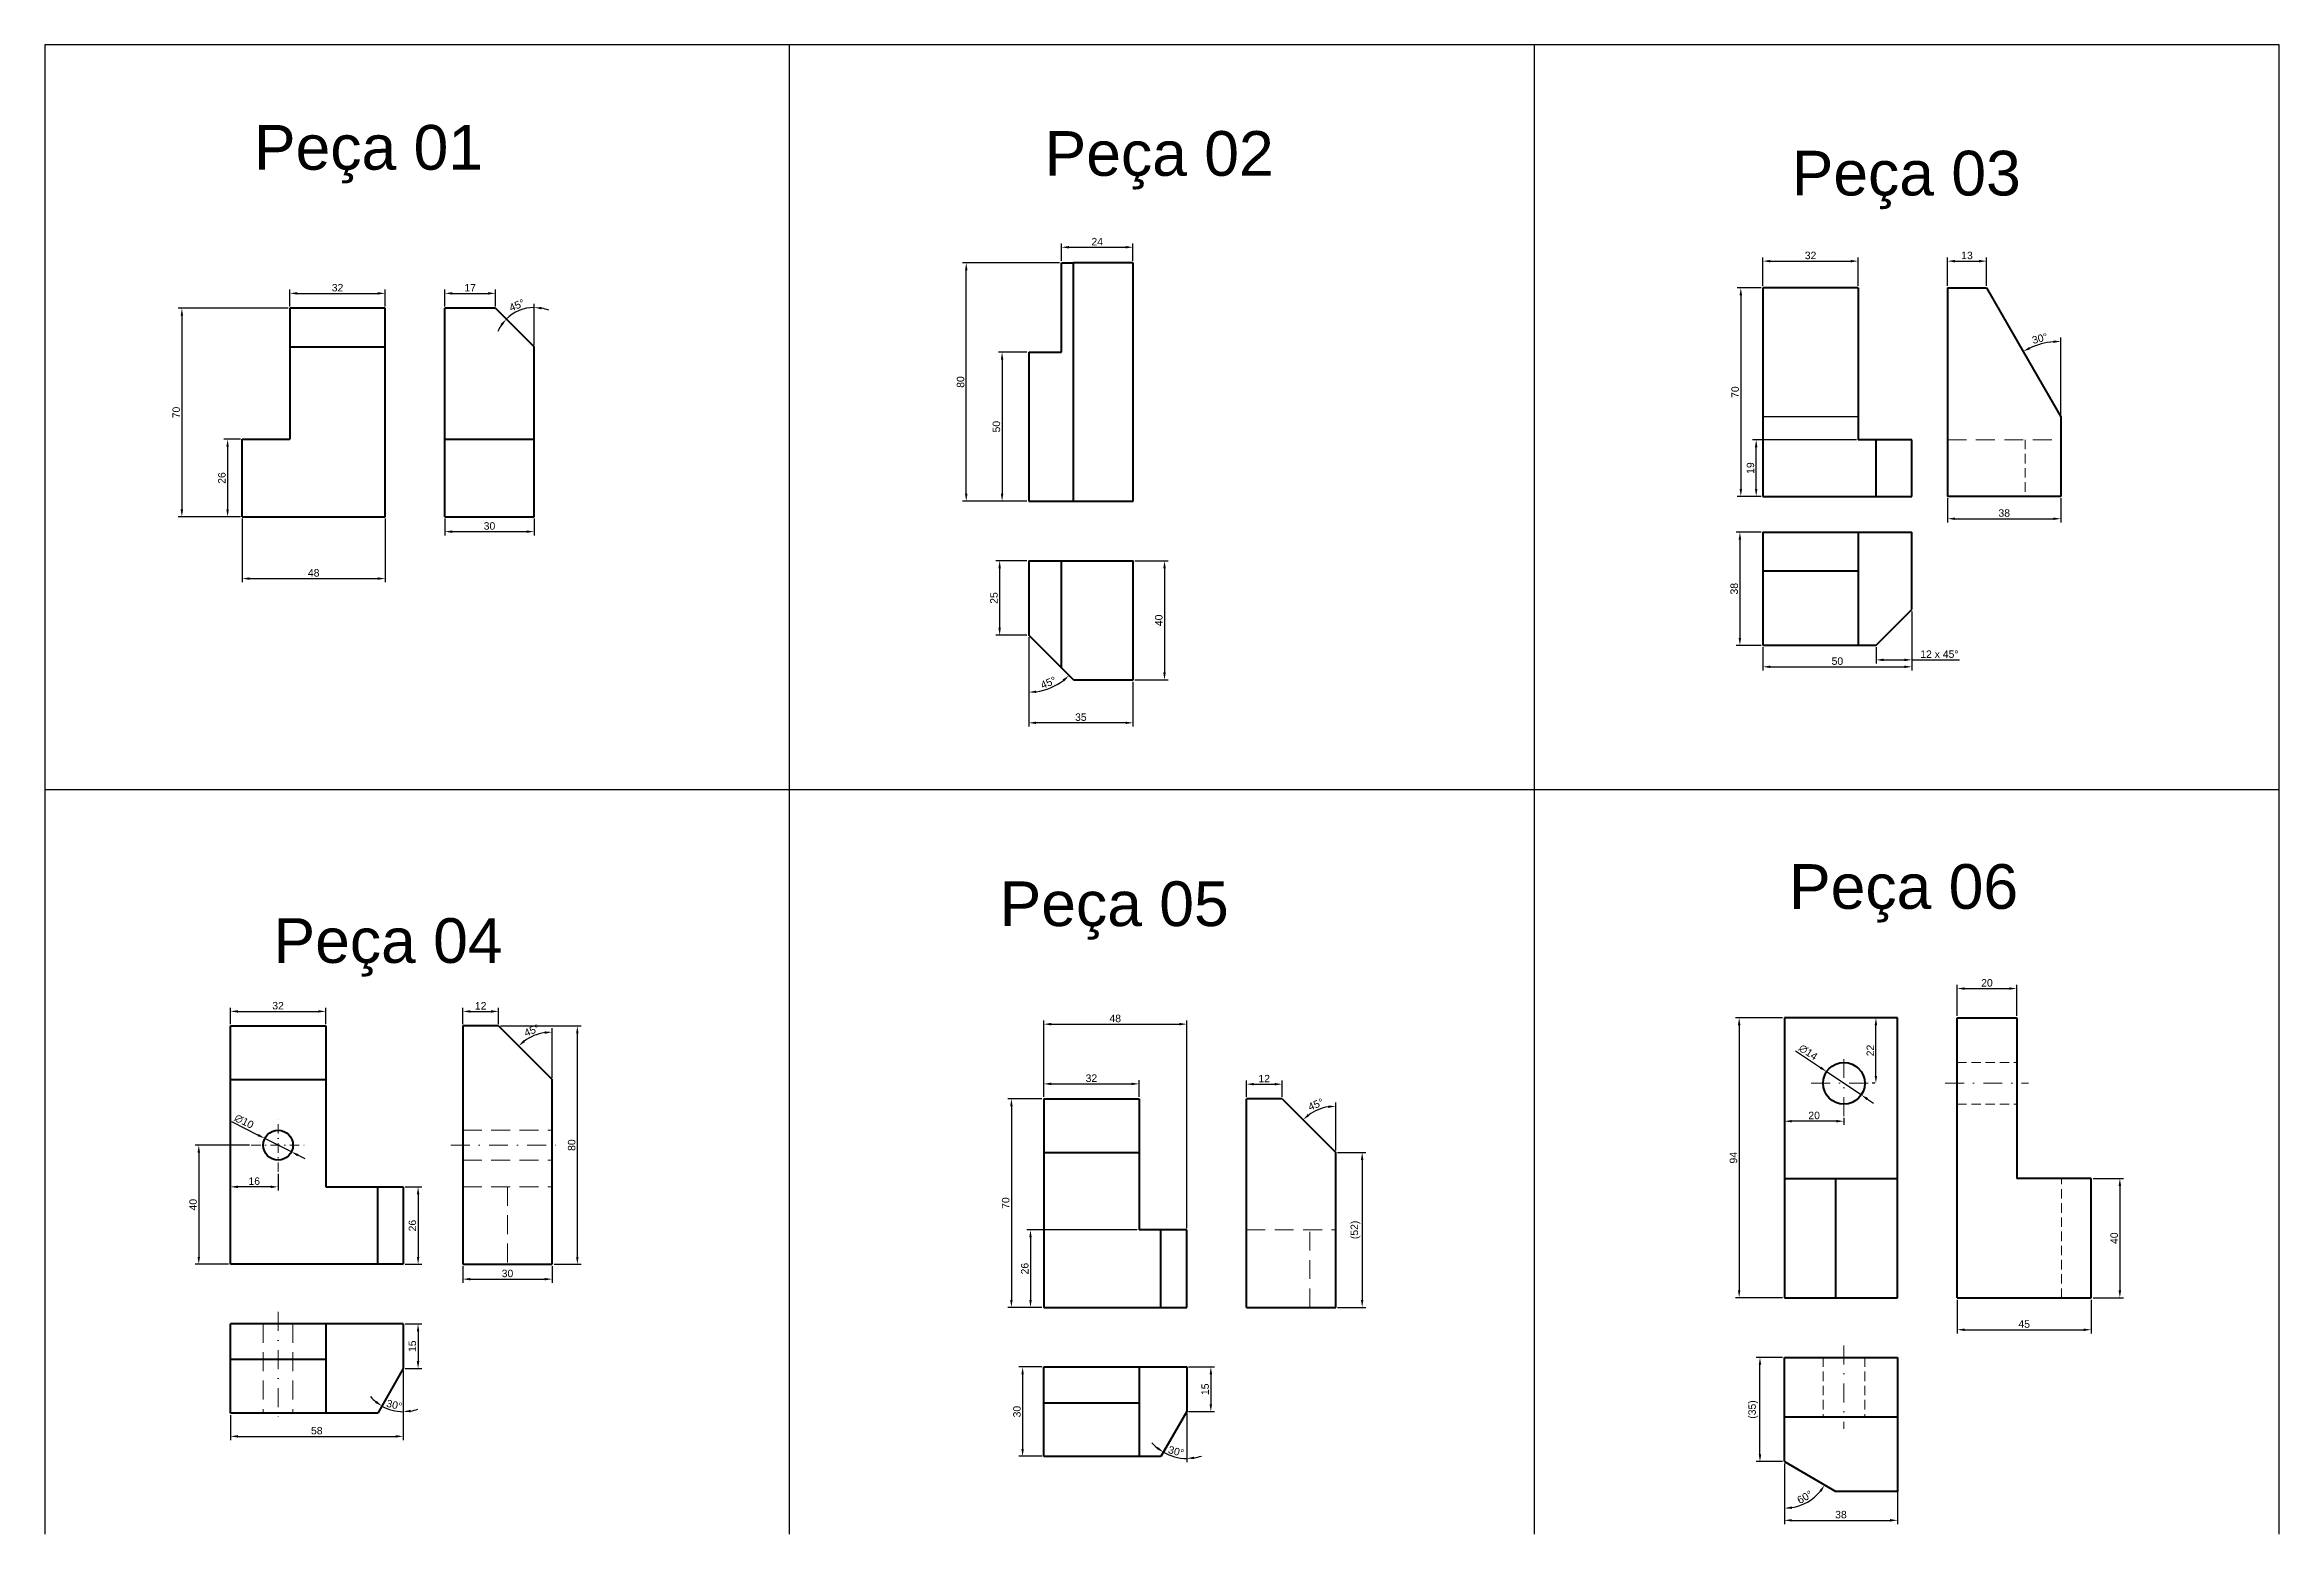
# Model space of a CAD drawing. Header units: millimetres. Extents: x 4747 to 5497, y -1036 to 2514.
# Drawn here: x 4747 to 5497, y 2014 to 2514 of the extents above; entities that cross this region are included whole.
import ezdxf

# ---------------------------------------------------------------- set-up
doc = ezdxf.new("R2010")
doc.units = ezdxf.units.MM
doc.linetypes.add('DASHDOT2', pattern=[12.7, 6.35, -3.175, 0, -3.175])
doc.linetypes.add('DASHED2', pattern=[9.525, 6.35, -3.175])
for name, color, linetype, lineweight in [('Cotas', 6, 'Continuous', 20), ('Linha de Centro', 20, 'DASHDOT2', 20), ('Outline', 7, 'Continuous', 40)]:
    doc.layers.add(name, color=color, linetype=linetype, lineweight=lineweight)
doc.layers.add('Linha Tracejada', color=131, linetype='DASHED2', lineweight=20, plot=False)
doc.styles.get("Standard").update_dxf_attribs({"font": 'arial.ttf'})
doc.dimstyles.new('ISO-25', dxfattribs={"dimtxt": 2.5, "dimasz": 2.5, "dimexe": 1.25, "dimexo": 0.625, "dimtad": 1, "dimtxsty": 'Standard', "dimcen": 2.5, "dimadec": 0, "dimazin": 0, "dimtfac": 1, "dimtmove": 0, "dimatfit": 3, "dimfxl": 1, "dimarcsym": 0})

msp = doc.modelspace()

# ---------------------------------------------------------------- texts
at = {"layer": 'Outline', "char_height": 15, "attachment_point": 1}
for s, insert in [('Peça 01', (4817.717, 2486.817)), ('Peça 02', (5083.093, 2484.766)), ('Peça 03', (5333.834, 2478.165)), ('Peça 06', (5332.936, 2238.715)), ('Peça 05', (5067.992, 2232.927)), ('Peça 04', (4824.288, 2220.569))]:
    msp.add_mtext_dynamic_manual_height_columns(s, width=109.36013, gutter_width=12.5, heights=[0], dxfattribs=dict(at, insert=insert))

# ---------------------------------------------------------------- blocks, each defined once
blk = doc.blocks.new('*D2')
at = {"layer": 'Cotas', "color": 0, "lineweight": -2, "transparency": 16777216}
for p, q in [((4868.44, 2130.4), (4874.06, 2130.4)), ((4872.81, 2127.9), (4872.81, 2106.9)), ((4868.44, 2104.4), (4874.06, 2104.4))]:
    blk.add_line(p, q, dxfattribs=at)
at = {"layer": 'Cotas', "color": 0, "transparency": 16777216}
for points in [[(4872.4, 2127.9), (4873.23, 2127.9), (4872.81, 2130.4)], [(4872.4, 2106.9), (4873.23, 2106.9), (4872.81, 2104.4)]]:
    blk.add_solid(points, dxfattribs=at)
at = {"layer": 'Defpoints', "color": 0, "transparency": 16777216}
for p in [(4867.81, 2130.4), (4867.81, 2104.4), (4872.81, 2104.4)]:
    blk.add_point(p, dxfattribs=at)
at = {"layer": 'Cotas', "color": 0, "transparency": 16777216, "insert": (4870.91, 2117.4), "char_height": 2.5, "attachment_point": 5, "rotation": 90}
blk.add_mtext('26', dxfattribs=at)
blk = doc.blocks.new('*D3')
at = {"layer": 'Cotas', "color": 0, "lineweight": -2, "transparency": 16777216}
for p, q in [((4809.81, 2134.78), (4809.81, 2129.15)), ((4823.31, 2130.4), (4812.31, 2130.4)), ((4825.81, 2134.78), (4825.81, 2129.15))]:
    blk.add_line(p, q, dxfattribs=at)
at = {"layer": 'Cotas', "color": 0, "transparency": 16777216}
for points in [[(4812.31, 2130.82), (4812.31, 2129.98), (4809.81, 2130.4)], [(4823.31, 2130.82), (4823.31, 2129.98), (4825.81, 2130.4)]]:
    blk.add_solid(points, dxfattribs=at)
at = {"layer": 'Defpoints', "color": 0, "transparency": 16777216}
for p in [(4809.81, 2135.4), (4809.81, 2130.4), (4825.81, 2135.4)]:
    blk.add_point(p, dxfattribs=at)
at = {"layer": 'Cotas', "color": 0, "transparency": 16777216, "insert": (4817.81, 2132.3), "char_height": 2.5, "attachment_point": 5}
blk.add_mtext('16', dxfattribs=at)
blk = doc.blocks.new('*D4')
at = {"layer": 'Cotas', "color": 0, "lineweight": -2, "transparency": 16777216}
for p, q in [((4816.19, 2144.4), (4797.95, 2144.4)), ((4799.2, 2141.9), (4799.2, 2106.9)), ((4809.19, 2104.4), (4797.95, 2104.4))]:
    blk.add_line(p, q, dxfattribs=at)
at = {"layer": 'Cotas', "color": 0, "transparency": 16777216}
for points in [[(4798.79, 2141.9), (4799.62, 2141.9), (4799.2, 2144.4)], [(4798.79, 2106.9), (4799.62, 2106.9), (4799.2, 2104.4)]]:
    blk.add_solid(points, dxfattribs=at)
at = {"layer": 'Defpoints', "color": 0, "transparency": 16777216}
for p in [(4816.81, 2144.4), (4799.2, 2104.4), (4809.81, 2104.4)]:
    blk.add_point(p, dxfattribs=at)
at = {"layer": 'Cotas', "color": 0, "transparency": 16777216, "insert": (4797.3, 2124.4), "char_height": 2.5, "attachment_point": 5, "rotation": 90}
blk.add_mtext('40', dxfattribs=at)
blk = doc.blocks.new('*D5')
at = {"layer": 'Cotas', "color": 0, "lineweight": -2, "transparency": 16777216}
for p, q in [((4810.15, 2152.3), (4819.12, 2147.78)), ((4830.28, 2142.15), (4821.35, 2146.65)), ((4832.51, 2141.02), (4834.74, 2139.9))]:
    blk.add_line(p, q, dxfattribs=at)
at = {"layer": 'Cotas', "color": 0, "transparency": 16777216}
for points in [[(4819.31, 2148.15), (4818.93, 2147.41), (4821.35, 2146.65)], [(4832.7, 2141.4), (4832.32, 2140.65), (4830.28, 2142.15)]]:
    blk.add_solid(points, dxfattribs=at)
at = {"layer": 'Defpoints', "color": 0, "transparency": 16777216}
for p in [(4821.35, 2146.65), (4830.28, 2142.15)]:
    blk.add_point(p, dxfattribs=at)
at = {"layer": 'Cotas', "color": 0, "transparency": 16777216, "insert": (4814.41, 2152.36), "char_height": 2.5, "attachment_point": 5, "rotation": 333.23888}
blk.add_mtext('∅10', dxfattribs=at)
blk = doc.blocks.new('*D6')
at = {"layer": 'Cotas', "color": 0, "lineweight": -2, "transparency": 16777216}
for p, q in [((4868.44, 2084.4), (4874.05, 2084.4)), ((4872.8, 2081.9), (4872.8, 2071.9)), ((4868.44, 2069.4), (4874.05, 2069.4))]:
    blk.add_line(p, q, dxfattribs=at)
at = {"layer": 'Cotas', "color": 0, "transparency": 16777216}
for points in [[(4872.38, 2081.9), (4873.21, 2081.9), (4872.8, 2084.4)], [(4872.38, 2071.9), (4873.21, 2071.9), (4872.8, 2069.4)]]:
    blk.add_solid(points, dxfattribs=at)
at = {"layer": 'Defpoints', "color": 0, "transparency": 16777216}
for p in [(4867.81, 2084.4), (4867.81, 2069.4), (4872.8, 2069.4)]:
    blk.add_point(p, dxfattribs=at)
at = {"layer": 'Cotas', "color": 0, "transparency": 16777216, "insert": (4870.89, 2076.9), "char_height": 2.5, "attachment_point": 5, "rotation": 90}
blk.add_mtext('15', dxfattribs=at)
blk = doc.blocks.new('*D7')
at = {"layer": 'Cotas', "color": 0, "lineweight": -2, "transparency": 16777216}
blk.add_line((4867.81, 2068.78), (4867.81, 2053.68), dxfattribs=at)
for start, end in [(220.63298, 230.5471), (240.46122, 270), (279.91412, 289.82823)]:
    blk.add_arc((4867.81, 2069.4), 14.47, start, end, dxfattribs=at)
at = {"layer": 'Cotas', "color": 0, "transparency": 16777216}
for points in [[(4858.86, 2058.57), (4858.39, 2057.89), (4860.68, 2056.81)], [(4870.34, 2054.73), (4870.27, 2055.57), (4867.81, 2054.93)]]:
    blk.add_solid(points, dxfattribs=at)
at = {"layer": 'Defpoints', "color": 0, "transparency": 16777216}
for p in [(4867.81, 2084.4), (4867.81, 2069.4), (4867.81, 2069.4), (4862.94, 2055.78), (4859.31, 2054.4)]:
    blk.add_point(p, dxfattribs=at)
at = {"layer": 'Cotas', "color": 0, "transparency": 16777216, "insert": (4864.81, 2057.2), "char_height": 2.5, "attachment_point": 5, "rotation": 346.17518}
blk.add_mtext('30°', dxfattribs=at)
blk = doc.blocks.new('*D8')
at = {"layer": 'Cotas', "color": 0, "lineweight": -2, "transparency": 16777216}
for p, q in [((4867.81, 2068.78), (4867.81, 2045.4)), ((4809.81, 2053.78), (4809.81, 2045.4)), ((4812.31, 2046.65), (4865.31, 2046.65))]:
    blk.add_line(p, q, dxfattribs=at)
at = {"layer": 'Cotas', "color": 0, "transparency": 16777216}
for points in [[(4812.31, 2047.07), (4812.31, 2046.24), (4809.81, 2046.65)], [(4865.31, 2047.07), (4865.31, 2046.24), (4867.81, 2046.65)]]:
    blk.add_solid(points, dxfattribs=at)
at = {"layer": 'Defpoints', "color": 0, "transparency": 16777216}
for p in [(4867.81, 2069.4), (4809.81, 2054.4), (4867.81, 2046.65)]:
    blk.add_point(p, dxfattribs=at)
at = {"layer": 'Cotas', "color": 0, "transparency": 16777216, "insert": (4838.81, 2048.55), "char_height": 2.5, "attachment_point": 5}
blk.add_mtext('58', dxfattribs=at)
blk = doc.blocks.new('*D9')
at = {"layer": 'Cotas', "color": 0, "lineweight": -2, "transparency": 16777216}
for p, q in [((4887.81, 2103.78), (4887.81, 2098.17)), ((4917.81, 2103.78), (4917.81, 2098.17)), ((4890.31, 2099.42), (4915.31, 2099.42))]:
    blk.add_line(p, q, dxfattribs=at)
at = {"layer": 'Cotas', "color": 0, "transparency": 16777216}
for points in [[(4890.31, 2099.84), (4890.31, 2099), (4887.81, 2099.42)], [(4915.31, 2099.84), (4915.31, 2099), (4917.81, 2099.42)]]:
    blk.add_solid(points, dxfattribs=at)
at = {"layer": 'Defpoints', "color": 0, "transparency": 16777216}
for p in [(4887.81, 2104.4), (4917.81, 2104.4), (4917.81, 2099.42)]:
    blk.add_point(p, dxfattribs=at)
at = {"layer": 'Cotas', "color": 0, "transparency": 16777216, "insert": (4902.81, 2101.32), "char_height": 2.5, "attachment_point": 5}
blk.add_mtext('30', dxfattribs=at)
blk = doc.blocks.new('*D10')
at = {"layer": 'Cotas', "color": 0, "lineweight": -2, "transparency": 16777216}
for p, q in [((4887.81, 2185.03), (4887.81, 2190.53)), ((4899.81, 2185.03), (4899.81, 2190.53)), ((4890.31, 2189.28), (4897.31, 2189.28))]:
    blk.add_line(p, q, dxfattribs=at)
at = {"layer": 'Cotas', "color": 0, "transparency": 16777216}
for points in [[(4890.31, 2189.69), (4890.31, 2188.86), (4887.81, 2189.28)], [(4897.31, 2189.69), (4897.31, 2188.86), (4899.81, 2189.28)]]:
    blk.add_solid(points, dxfattribs=at)
at = {"layer": 'Defpoints', "color": 0, "transparency": 16777216}
for p in [(4887.81, 2184.4), (4899.81, 2189.28), (4899.81, 2184.4)]:
    blk.add_point(p, dxfattribs=at)
at = {"layer": 'Cotas', "color": 0, "transparency": 16777216, "insert": (4893.81, 2191.16), "char_height": 2.5, "attachment_point": 5}
blk.add_mtext('12', dxfattribs=at)
blk = doc.blocks.new('*D11')
at = {"layer": 'Cotas', "color": 0, "lineweight": -2, "transparency": 16777216}
blk.add_line((4917.81, 2167.03), (4917.81, 2183.61), dxfattribs=at)
blk.add_arc((4917.81, 2166.4), 15.96, 98.98419, 126.01581, dxfattribs=at)
at = {"layer": 'Cotas', "color": 0, "transparency": 16777216}
for points in [[(4915.29, 2182.58), (4915.35, 2181.75), (4917.81, 2182.36)], [(4908.7, 2178.99), (4908.16, 2179.63), (4906.53, 2177.69)]]:
    blk.add_solid(points, dxfattribs=at)
at = {"layer": 'Defpoints', "color": 0, "transparency": 16777216}
for p in [(4899.81, 2184.4), (4913.68, 2181.82), (4917.81, 2166.4), (4917.81, 2166.4), (4917.81, 2104.4)]:
    blk.add_point(p, dxfattribs=at)
at = {"layer": 'Cotas', "color": 0, "transparency": 16777216, "insert": (4910.98, 2182.9), "char_height": 2.5, "attachment_point": 5, "rotation": 22.5}
blk.add_mtext('45°', dxfattribs=at)
blk = doc.blocks.new('*D12')
at = {"layer": 'Cotas', "color": 0, "lineweight": -2, "transparency": 16777216}
for p, q in [((4900.44, 2184.4), (4927.5, 2184.4)), ((4926.25, 2181.9), (4926.25, 2106.9)), ((4918.44, 2104.4), (4927.5, 2104.4))]:
    blk.add_line(p, q, dxfattribs=at)
at = {"layer": 'Cotas', "color": 0, "transparency": 16777216}
for points in [[(4925.84, 2181.9), (4926.67, 2181.9), (4926.25, 2184.4)], [(4925.84, 2106.9), (4926.67, 2106.9), (4926.25, 2104.4)]]:
    blk.add_solid(points, dxfattribs=at)
at = {"layer": 'Defpoints', "color": 0, "transparency": 16777216}
for p in [(4899.81, 2184.4), (4917.81, 2104.4), (4926.25, 2104.4)]:
    blk.add_point(p, dxfattribs=at)
at = {"layer": 'Cotas', "color": 0, "transparency": 16777216, "insert": (4924.35, 2144.4), "char_height": 2.5, "attachment_point": 5, "rotation": 90}
blk.add_mtext('80', dxfattribs=at)
blk = doc.blocks.new('*D13')
at = {"layer": 'Cotas', "color": 0, "lineweight": -2, "transparency": 16777216}
for p, q in [((4809.81, 2185.03), (4809.81, 2190.54)), ((4841.81, 2185.03), (4841.81, 2190.54)), ((4812.31, 2189.29), (4839.31, 2189.29))]:
    blk.add_line(p, q, dxfattribs=at)
at = {"layer": 'Cotas', "color": 0, "transparency": 16777216}
for points in [[(4812.31, 2189.71), (4812.31, 2188.88), (4809.81, 2189.29)], [(4839.31, 2189.71), (4839.31, 2188.88), (4841.81, 2189.29)]]:
    blk.add_solid(points, dxfattribs=at)
at = {"layer": 'Defpoints', "color": 0, "transparency": 16777216}
for p in [(4809.81, 2184.4), (4841.81, 2189.29), (4841.81, 2184.4)]:
    blk.add_point(p, dxfattribs=at)
at = {"layer": 'Cotas', "color": 0, "transparency": 16777216, "insert": (4825.81, 2191.2), "char_height": 2.5, "attachment_point": 5}
blk.add_mtext('32', dxfattribs=at)
blk = doc.blocks.new('*D37')
at = {"layer": 'Cotas', "color": 0, "lineweight": -2, "transparency": 16777216}
for p, q in [((5082.16, 2159.95), (5070.69, 2159.95)), ((5071.94, 2157.45), (5071.94, 2092.45)), ((5082.16, 2089.95), (5070.69, 2089.95))]:
    blk.add_line(p, q, dxfattribs=at)
at = {"layer": 'Cotas', "color": 0, "transparency": 16777216}
for points in [[(5071.52, 2157.45), (5072.35, 2157.45), (5071.94, 2159.95)], [(5071.52, 2092.45), (5072.35, 2092.45), (5071.94, 2089.95)]]:
    blk.add_solid(points, dxfattribs=at)
at = {"layer": 'Defpoints', "color": 0, "transparency": 16777216}
for p in [(5082.79, 2159.95), (5071.94, 2089.95), (5082.79, 2089.95)]:
    blk.add_point(p, dxfattribs=at)
at = {"layer": 'Cotas', "color": 0, "transparency": 16777216, "insert": (5070.03, 2124.95), "char_height": 2.5, "attachment_point": 5, "rotation": 90}
blk.add_mtext('70', dxfattribs=at)
blk = doc.blocks.new('*D38')
at = {"layer": 'Cotas', "color": 0, "lineweight": -2, "transparency": 16777216}
for p, q in [((5114.16, 2115.95), (5077.1, 2115.95)), ((5078.35, 2113.45), (5078.35, 2092.45)), ((5082.16, 2089.95), (5077.1, 2089.95))]:
    blk.add_line(p, q, dxfattribs=at)
at = {"layer": 'Cotas', "color": 0, "transparency": 16777216}
for points in [[(5077.93, 2113.45), (5078.76, 2113.45), (5078.35, 2115.95)], [(5077.93, 2092.45), (5078.76, 2092.45), (5078.35, 2089.95)]]:
    blk.add_solid(points, dxfattribs=at)
at = {"layer": 'Defpoints', "color": 0, "transparency": 16777216}
for p in [(5114.79, 2115.95), (5078.35, 2089.95), (5082.79, 2089.95)]:
    blk.add_point(p, dxfattribs=at)
at = {"layer": 'Cotas', "color": 0, "transparency": 16777216, "insert": (5076.45, 2102.95), "char_height": 2.5, "attachment_point": 5, "rotation": 90}
blk.add_mtext('26', dxfattribs=at)
blk = doc.blocks.new('*D39')
at = {"layer": 'Cotas', "color": 0, "lineweight": -2, "transparency": 16777216}
for p, q in [((5181.41, 2141.95), (5190.92, 2141.95)), ((5189.67, 2139.45), (5189.67, 2092.45)), ((5181.41, 2089.95), (5190.92, 2089.95))]:
    blk.add_line(p, q, dxfattribs=at)
at = {"layer": 'Cotas', "color": 0, "transparency": 16777216}
for points in [[(5189.25, 2139.45), (5190.08, 2139.45), (5189.67, 2141.95)], [(5189.25, 2092.45), (5190.08, 2092.45), (5189.67, 2089.95)]]:
    blk.add_solid(points, dxfattribs=at)
at = {"layer": 'Defpoints', "color": 0, "transparency": 16777216}
for p in [(5180.79, 2141.95), (5180.79, 2089.95), (5189.67, 2089.95)]:
    blk.add_point(p, dxfattribs=at)
at = {"layer": 'Cotas', "color": 0, "transparency": 16777216, "insert": (5187.4, 2115.95), "char_height": 2.5, "attachment_point": 5, "rotation": 90}
blk.add_mtext('(52)', dxfattribs=at)
blk = doc.blocks.new('*D40')
at = {"layer": 'Cotas', "color": 0, "lineweight": -2, "transparency": 16777216}
blk.add_line((5180.79, 2142.57), (5180.79, 2158.73), dxfattribs=at)
blk.add_arc((5180.79, 2141.95), 15.53, 99.23295, 125.76705, dxfattribs=at)
at = {"layer": 'Cotas', "color": 0, "transparency": 16777216}
for points in [[(5171.98, 2154.23), (5171.44, 2154.86), (5169.81, 2152.93)], [(5178.26, 2157.69), (5178.33, 2156.86), (5180.79, 2157.48)]]:
    blk.add_solid(points, dxfattribs=at)
at = {"layer": 'Defpoints', "color": 0, "transparency": 16777216}
for p in [(5162.79, 2159.95), (5176.77, 2156.95), (5180.79, 2141.95), (5180.79, 2141.95), (5180.79, 2089.95)]:
    blk.add_point(p, dxfattribs=at)
at = {"layer": 'Cotas', "color": 0, "transparency": 16777216, "insert": (5174.12, 2158.05), "char_height": 2.5, "attachment_point": 5, "rotation": 22.5}
blk.add_mtext('45°', dxfattribs=at)
blk = doc.blocks.new('*D41')
at = {"layer": 'Cotas', "color": 0, "lineweight": -2, "transparency": 16777216}
for p, q in [((5131.41, 2069.95), (5140.13, 2069.95)), ((5138.88, 2067.45), (5138.88, 2057.45)), ((5131.41, 2054.95), (5140.13, 2054.95))]:
    blk.add_line(p, q, dxfattribs=at)
at = {"layer": 'Cotas', "color": 0, "transparency": 16777216}
for points in [[(5138.46, 2067.45), (5139.3, 2067.45), (5138.88, 2069.95)], [(5138.46, 2057.45), (5139.3, 2057.45), (5138.88, 2054.95)]]:
    blk.add_solid(points, dxfattribs=at)
at = {"layer": 'Defpoints', "color": 0, "transparency": 16777216}
for p in [(5130.79, 2069.95), (5130.79, 2054.95), (5138.88, 2054.95)]:
    blk.add_point(p, dxfattribs=at)
at = {"layer": 'Cotas', "color": 0, "transparency": 16777216, "insert": (5136.98, 2062.45), "char_height": 2.5, "attachment_point": 5, "rotation": 90}
blk.add_mtext('15', dxfattribs=at)
blk = doc.blocks.new('*D44')
at = {"layer": 'Cotas', "color": 0, "lineweight": -2, "transparency": 16777216}
blk.add_line((5130.79, 2054.32), (5130.79, 2037.98), dxfattribs=at)
for start, end in [(221.75093, 230.87546), (240, 270), (279.12454, 288.24907)]:
    blk.add_arc((5130.79, 2054.95), 15.71, start, end, dxfattribs=at)
at = {"layer": 'Cotas', "color": 0, "transparency": 16777216}
for points in [[(5121.11, 2043.1), (5120.64, 2042.41), (5122.93, 2041.34)], [(5133.31, 2039.01), (5133.25, 2039.84), (5130.79, 2039.23)]]:
    blk.add_solid(points, dxfattribs=at)
at = {"layer": 'Defpoints', "color": 0, "transparency": 16777216}
for p in [(5130.79, 2069.95), (5130.79, 2054.95), (5130.79, 2054.95), (5125.41, 2040.18), (5122.13, 2039.95)]:
    blk.add_point(p, dxfattribs=at)
at = {"layer": 'Cotas', "color": 0, "transparency": 16777216, "insert": (5127.21, 2041.6), "char_height": 2.5, "attachment_point": 5, "rotation": 345}
blk.add_mtext('30°', dxfattribs=at)
blk = doc.blocks.new('*D47')
at = {"layer": 'Cotas', "color": 0, "lineweight": -2, "transparency": 16777216}
for p, q in [((5434.98, 2133.16), (5445.22, 2133.16)), ((5443.97, 2130.66), (5443.97, 2095.66)), ((5434.98, 2093.16), (5445.22, 2093.16))]:
    blk.add_line(p, q, dxfattribs=at)
at = {"layer": 'Cotas', "color": 0, "transparency": 16777216}
for points in [[(5443.55, 2130.66), (5444.39, 2130.66), (5443.97, 2133.16)], [(5443.55, 2095.66), (5444.39, 2095.66), (5443.97, 2093.16)]]:
    blk.add_solid(points, dxfattribs=at)
at = {"layer": 'Defpoints', "color": 0, "transparency": 16777216}
for p in [(5434.36, 2133.16), (5434.36, 2093.16), (5443.97, 2093.16)]:
    blk.add_point(p, dxfattribs=at)
at = {"layer": 'Cotas', "color": 0, "transparency": 16777216, "insert": (5442.07, 2113.16), "char_height": 2.5, "attachment_point": 5, "rotation": 90}
blk.add_mtext('40', dxfattribs=at)
blk = doc.blocks.new('*D48')
at = {"layer": 'Cotas', "color": 0, "lineweight": -2, "transparency": 16777216}
for p, q in [((5389.36, 2187.78), (5389.36, 2198.21)), ((5409.36, 2187.78), (5409.36, 2198.21)), ((5391.86, 2196.96), (5406.86, 2196.96))]:
    blk.add_line(p, q, dxfattribs=at)
at = {"layer": 'Cotas', "color": 0, "transparency": 16777216}
for points in [[(5391.86, 2197.37), (5391.86, 2196.54), (5389.36, 2196.96)], [(5406.86, 2197.37), (5406.86, 2196.54), (5409.36, 2196.96)]]:
    blk.add_solid(points, dxfattribs=at)
at = {"layer": 'Defpoints', "color": 0, "transparency": 16777216}
for p in [(5409.36, 2196.96), (5389.36, 2187.16), (5409.36, 2187.16)]:
    blk.add_point(p, dxfattribs=at)
at = {"layer": 'Cotas', "color": 0, "transparency": 16777216, "insert": (5399.36, 2198.86), "char_height": 2.5, "attachment_point": 5}
blk.add_mtext('20', dxfattribs=at)
blk = doc.blocks.new('*D49')
at = {"layer": 'Cotas', "color": 0, "lineweight": -2, "transparency": 16777216}
for p, q in [((5330.73, 2073.16), (5321.93, 2073.16)), ((5323.18, 2040.66), (5323.18, 2070.66)), ((5330.73, 2038.16), (5321.93, 2038.16))]:
    blk.add_line(p, q, dxfattribs=at)
at = {"layer": 'Cotas', "color": 0, "transparency": 16777216}
for points in [[(5322.76, 2070.66), (5323.6, 2070.66), (5323.18, 2073.16)], [(5322.76, 2040.66), (5323.6, 2040.66), (5323.18, 2038.16)]]:
    blk.add_solid(points, dxfattribs=at)
at = {"layer": 'Defpoints', "color": 0, "transparency": 16777216}
for p in [(5323.18, 2073.16), (5331.36, 2073.16), (5331.36, 2038.16)]:
    blk.add_point(p, dxfattribs=at)
at = {"layer": 'Cotas', "color": 0, "transparency": 16777216, "insert": (5320.91, 2055.66), "char_height": 2.5, "attachment_point": 5, "rotation": 90}
blk.add_mtext('(35)', dxfattribs=at)
blk = doc.blocks.new('*D50')
at = {"layer": 'Cotas', "color": 0, "lineweight": -2, "transparency": 16777216}
blk.add_line((5331.36, 2037.53), (5331.36, 2021.26), dxfattribs=at)
blk.add_arc((5331.36, 2038.16), 15.64, 279.16741, 320.83259, dxfattribs=at)
at = {"layer": 'Cotas', "color": 0, "transparency": 16777216}
for points in [[(5343.14, 2028.51), (5343.83, 2028.04), (5344.9, 2030.34)], [(5333.88, 2022.3), (5333.82, 2023.13), (5331.36, 2022.51)]]:
    blk.add_solid(points, dxfattribs=at)
at = {"layer": 'Defpoints', "color": 0, "transparency": 16777216}
for p in [(5331.36, 2073.16), (5331.36, 2038.16), (5331.36, 2038.16), (5348.68, 2028.16), (5336.71, 2023.46)]:
    blk.add_point(p, dxfattribs=at)
at = {"layer": 'Cotas', "color": 0, "transparency": 16777216, "insert": (5338.23, 2026.26), "char_height": 2.5, "attachment_point": 5, "rotation": 30}
blk.add_mtext('60°', dxfattribs=at)
blk = doc.blocks.new('*D52')
at = {"layer": 'Cotas', "color": 0, "lineweight": -2, "transparency": 16777216}
for p, q in [((5389.36, 2092.53), (5389.36, 2081.18)), ((5434.36, 2092.53), (5434.36, 2081.18)), ((5391.86, 2082.43), (5431.86, 2082.43))]:
    blk.add_line(p, q, dxfattribs=at)
at = {"layer": 'Cotas', "color": 0, "transparency": 16777216}
for points in [[(5391.86, 2082.85), (5391.86, 2082.01), (5389.36, 2082.43)], [(5431.86, 2082.85), (5431.86, 2082.01), (5434.36, 2082.43)]]:
    blk.add_solid(points, dxfattribs=at)
at = {"layer": 'Defpoints', "color": 0, "transparency": 16777216}
for p in [(5389.36, 2093.16), (5434.36, 2093.16), (5434.36, 2082.43)]:
    blk.add_point(p, dxfattribs=at)
at = {"layer": 'Cotas', "color": 0, "transparency": 16777216, "insert": (5411.86, 2084.33), "char_height": 2.5, "attachment_point": 5}
blk.add_mtext('45', dxfattribs=at)
blk = doc.blocks.new('*D53')
at = {"layer": 'Cotas', "color": 0, "lineweight": -2, "transparency": 16777216}
for p, q in [((5331.36, 2037.53), (5331.36, 2017.21)), ((5369.36, 2037.53), (5369.36, 2017.21)), ((5333.86, 2018.46), (5366.86, 2018.46))]:
    blk.add_line(p, q, dxfattribs=at)
at = {"layer": 'Cotas', "color": 0, "transparency": 16777216}
for points in [[(5333.86, 2018.88), (5333.86, 2018.05), (5331.36, 2018.46)], [(5366.86, 2018.88), (5366.86, 2018.05), (5369.36, 2018.46)]]:
    blk.add_solid(points, dxfattribs=at)
at = {"layer": 'Defpoints', "color": 0, "transparency": 16777216}
for p in [(5331.36, 2038.16), (5369.36, 2038.16), (5369.36, 2018.46)]:
    blk.add_point(p, dxfattribs=at)
at = {"layer": 'Cotas', "color": 0, "transparency": 16777216, "insert": (5350.36, 2020.37), "char_height": 2.5, "attachment_point": 5}
blk.add_mtext('38', dxfattribs=at)
blk = doc.blocks.new('*D75')
at = {"layer": 'Cotas', "color": 0, "lineweight": -2, "transparency": 16777216}
for p, q in [((5150.79, 2160.57), (5150.79, 2166.11)), ((5153.29, 2164.86), (5160.29, 2164.86)), ((5162.79, 2160.57), (5162.79, 2166.11))]:
    blk.add_line(p, q, dxfattribs=at)
at = {"layer": 'Cotas', "color": 0, "transparency": 16777216}
for points in [[(5153.29, 2165.28), (5153.29, 2164.44), (5150.79, 2164.86)], [(5160.29, 2165.28), (5160.29, 2164.44), (5162.79, 2164.86)]]:
    blk.add_solid(points, dxfattribs=at)
at = {"layer": 'Defpoints', "color": 0, "transparency": 16777216}
for p in [(5162.79, 2164.86), (5150.79, 2159.95), (5162.79, 2159.95)]:
    blk.add_point(p, dxfattribs=at)
at = {"layer": 'Cotas', "color": 0, "transparency": 16777216, "insert": (5156.79, 2166.74), "char_height": 2.5, "attachment_point": 5}
blk.add_mtext('12', dxfattribs=at)
blk = doc.blocks.new('*D253')
at = {"layer": 'Cotas', "color": 0, "lineweight": -2, "transparency": 16777216}
for p, q in [((5082.79, 2160.57), (5082.79, 2166.21)), ((5085.29, 2164.96), (5112.29, 2164.96)), ((5114.79, 2160.57), (5114.79, 2166.21))]:
    blk.add_line(p, q, dxfattribs=at)
at = {"layer": 'Cotas', "color": 0, "transparency": 16777216}
for points in [[(5085.29, 2165.38), (5085.29, 2164.54), (5082.79, 2164.96)], [(5112.29, 2165.38), (5112.29, 2164.54), (5114.79, 2164.96)]]:
    blk.add_solid(points, dxfattribs=at)
at = {"layer": 'Defpoints', "color": 0, "transparency": 16777216}
for p in [(5114.79, 2164.96), (5082.79, 2159.95), (5114.79, 2159.95)]:
    blk.add_point(p, dxfattribs=at)
at = {"layer": 'Cotas', "color": 0, "transparency": 16777216, "insert": (5098.79, 2166.86), "char_height": 2.5, "attachment_point": 5}
blk.add_mtext('32', dxfattribs=at)
blk = doc.blocks.new('*D254')
at = {"layer": 'Cotas', "color": 0, "lineweight": -2, "transparency": 16777216}
for p, q in [((5082.79, 2160.57), (5082.79, 2186.26)), ((5085.29, 2185.01), (5128.29, 2185.01)), ((5130.79, 2116.57), (5130.79, 2186.26))]:
    blk.add_line(p, q, dxfattribs=at)
at = {"layer": 'Cotas', "color": 0, "transparency": 16777216}
for points in [[(5085.29, 2185.43), (5085.29, 2184.59), (5082.79, 2185.01)], [(5128.29, 2185.43), (5128.29, 2184.59), (5130.79, 2185.01)]]:
    blk.add_solid(points, dxfattribs=at)
at = {"layer": 'Defpoints', "color": 0, "transparency": 16777216}
for p in [(5130.79, 2185.01), (5082.79, 2159.95), (5130.79, 2115.95)]:
    blk.add_point(p, dxfattribs=at)
at = {"layer": 'Cotas', "color": 0, "transparency": 16777216, "insert": (5106.79, 2186.91), "char_height": 2.5, "attachment_point": 5}
blk.add_mtext('48', dxfattribs=at)
blk = doc.blocks.new('*D255')
at = {"layer": 'Cotas', "color": 0, "lineweight": -2, "transparency": 16777216}
for p, q in [((5082.16, 2069.95), (5074.45, 2069.95)), ((5075.7, 2067.45), (5075.7, 2042.45)), ((5082.16, 2039.95), (5074.45, 2039.95))]:
    blk.add_line(p, q, dxfattribs=at)
at = {"layer": 'Cotas', "color": 0, "transparency": 16777216}
for points in [[(5075.28, 2067.45), (5076.12, 2067.45), (5075.7, 2069.95)], [(5075.28, 2042.45), (5076.12, 2042.45), (5075.7, 2039.95)]]:
    blk.add_solid(points, dxfattribs=at)
at = {"layer": 'Defpoints', "color": 0, "transparency": 16777216}
for p in [(5082.79, 2069.95), (5075.7, 2039.95), (5082.79, 2039.95)]:
    blk.add_point(p, dxfattribs=at)
at = {"layer": 'Cotas', "color": 0, "transparency": 16777216, "insert": (5073.8, 2054.95), "char_height": 2.5, "attachment_point": 5, "rotation": 90}
blk.add_mtext('30', dxfattribs=at)
blk = doc.blocks.new('*D256')
at = {"layer": 'Cotas', "color": 0, "lineweight": -2, "transparency": 16777216}
for p, q in [((5330.73, 2187.16), (5314.95, 2187.16)), ((5316.2, 2184.66), (5316.2, 2095.66)), ((5330.73, 2093.16), (5314.95, 2093.16))]:
    blk.add_line(p, q, dxfattribs=at)
at = {"layer": 'Cotas', "color": 0, "transparency": 16777216}
for points in [[(5315.78, 2184.66), (5316.61, 2184.66), (5316.2, 2187.16)], [(5315.78, 2095.66), (5316.61, 2095.66), (5316.2, 2093.16)]]:
    blk.add_solid(points, dxfattribs=at)
at = {"layer": 'Defpoints', "color": 0, "transparency": 16777216}
for p in [(5331.36, 2187.16), (5316.2, 2093.16), (5331.36, 2093.16)]:
    blk.add_point(p, dxfattribs=at)
at = {"layer": 'Cotas', "color": 0, "transparency": 16777216, "insert": (5314.29, 2140.16), "char_height": 2.5, "attachment_point": 5, "rotation": 90}
blk.add_mtext('94', dxfattribs=at)
blk = doc.blocks.new('*D257')
at = {"layer": 'Cotas', "color": 0, "lineweight": -2, "transparency": 16777216}
for p, q in [((5331.36, 2153.53), (5331.36, 2151.18)), ((5351.35, 2153.53), (5351.35, 2151.18)), ((5348.85, 2152.43), (5333.86, 2152.43))]:
    blk.add_line(p, q, dxfattribs=at)
at = {"layer": 'Cotas', "color": 0, "transparency": 16777216}
for points in [[(5333.86, 2152.85), (5333.86, 2152.02), (5331.36, 2152.43)], [(5348.85, 2152.85), (5348.85, 2152.02), (5351.35, 2152.43)]]:
    blk.add_solid(points, dxfattribs=at)
at = {"layer": 'Defpoints', "color": 0, "transparency": 16777216}
for p in [(5331.36, 2154.16), (5351.35, 2154.16), (5331.36, 2152.43)]:
    blk.add_point(p, dxfattribs=at)
at = {"layer": 'Cotas', "color": 0, "transparency": 16777216, "insert": (5341.36, 2154.34), "char_height": 2.5, "attachment_point": 5}
blk.add_mtext('20', dxfattribs=at)
blk = doc.blocks.new('*D258')
at = {"layer": 'Cotas', "color": 0, "lineweight": -2, "transparency": 16777216}
for p, q in [((5361.73, 2187.16), (5360.84, 2187.16)), ((5362.09, 2167.66), (5362.09, 2184.66)), ((5361.73, 2165.16), (5360.84, 2165.16))]:
    blk.add_line(p, q, dxfattribs=at)
at = {"layer": 'Cotas', "color": 0, "transparency": 16777216}
for points in [[(5361.68, 2184.66), (5362.51, 2184.66), (5362.09, 2187.16)], [(5361.68, 2167.66), (5362.51, 2167.66), (5362.09, 2165.16)]]:
    blk.add_solid(points, dxfattribs=at)
at = {"layer": 'Defpoints', "color": 0, "transparency": 16777216}
for p in [(5362.09, 2187.16), (5362.35, 2187.16), (5362.35, 2165.16)]:
    blk.add_point(p, dxfattribs=at)
at = {"layer": 'Cotas', "color": 0, "transparency": 16777216, "insert": (5360.21, 2176.16), "char_height": 2.5, "attachment_point": 5, "rotation": 90}
blk.add_mtext('22', dxfattribs=at)
blk = doc.blocks.new('*D259')
at = {"layer": 'Cotas', "color": 0, "lineweight": -2, "transparency": 16777216}
for p, q in [((5335.13, 2176.04), (5343.47, 2170.45)), ((5357.17, 2161.26), (5345.54, 2169.06)), ((5359.24, 2159.86), (5361.32, 2158.47))]:
    blk.add_line(p, q, dxfattribs=at)
at = {"layer": 'Cotas', "color": 0, "transparency": 16777216}
for points in [[(5343.7, 2170.8), (5343.23, 2170.1), (5345.54, 2169.06)], [(5359.47, 2160.21), (5359.01, 2159.52), (5357.17, 2161.26)]]:
    blk.add_solid(points, dxfattribs=at)
at = {"layer": 'Defpoints', "color": 0, "transparency": 16777216}
for p in [(5345.54, 2169.06), (5357.17, 2161.26)]:
    blk.add_point(p, dxfattribs=at)
at = {"layer": 'Cotas', "color": 0, "transparency": 16777216, "insert": (5339.36, 2175.58), "char_height": 2.5, "attachment_point": 5, "rotation": 326.13804}
blk.add_mtext('∅14', dxfattribs=at)
blk = doc.blocks.new('*D14')
at = {"layer": 'Cotas', "color": 0, "lineweight": -2, "transparency": 16777216}
for p, q in [((4829.77, 2425.94), (4829.77, 2431.55)), ((4832.27, 2430.3), (4859.27, 2430.3)), ((4861.77, 2425.94), (4861.77, 2431.55))]:
    blk.add_line(p, q, dxfattribs=at)
at = {"layer": 'Cotas', "color": 0, "transparency": 16777216}
for points in [[(4832.27, 2430.72), (4832.27, 2429.88), (4829.77, 2430.3)], [(4859.27, 2430.72), (4859.27, 2429.88), (4861.77, 2430.3)]]:
    blk.add_solid(points, dxfattribs=at)
at = {"layer": 'Defpoints', "color": 0, "transparency": 16777216}
for p in [(4861.77, 2430.3), (4829.77, 2425.31), (4861.77, 2425.31)]:
    blk.add_point(p, dxfattribs=at)
at = {"layer": 'Cotas', "color": 0, "transparency": 16777216, "insert": (4845.77, 2432.2), "char_height": 2.5, "attachment_point": 5}
blk.add_mtext('32', dxfattribs=at)
blk = doc.blocks.new('*D15')
at = {"layer": 'Cotas', "color": 0, "lineweight": -2, "transparency": 16777216}
for p, q in [((4813.15, 2381.31), (4807.62, 2381.31)), ((4808.87, 2378.81), (4808.87, 2357.81)), ((4813.15, 2355.31), (4807.62, 2355.31))]:
    blk.add_line(p, q, dxfattribs=at)
at = {"layer": 'Cotas', "color": 0, "transparency": 16777216}
for points in [[(4808.45, 2378.81), (4809.28, 2378.81), (4808.87, 2381.31)], [(4808.45, 2357.81), (4809.28, 2357.81), (4808.87, 2355.31)]]:
    blk.add_solid(points, dxfattribs=at)
at = {"layer": 'Defpoints', "color": 0, "transparency": 16777216}
for p in [(4813.77, 2381.31), (4808.87, 2355.31), (4813.77, 2355.31)]:
    blk.add_point(p, dxfattribs=at)
at = {"layer": 'Cotas', "color": 0, "transparency": 16777216, "insert": (4806.96, 2368.31), "char_height": 2.5, "attachment_point": 5, "rotation": 90}
blk.add_mtext('26', dxfattribs=at)
blk = doc.blocks.new('*D16')
at = {"layer": 'Cotas', "color": 0, "lineweight": -2, "transparency": 16777216}
for p, q in [((4881.77, 2425.94), (4881.77, 2431.55)), ((4884.27, 2430.3), (4896.27, 2430.3)), ((4898.77, 2425.94), (4898.77, 2431.55))]:
    blk.add_line(p, q, dxfattribs=at)
at = {"layer": 'Cotas', "color": 0, "transparency": 16777216}
for points in [[(4884.27, 2430.72), (4884.27, 2429.88), (4881.77, 2430.3)], [(4896.27, 2430.72), (4896.27, 2429.88), (4898.77, 2430.3)]]:
    blk.add_solid(points, dxfattribs=at)
at = {"layer": 'Defpoints', "color": 0, "transparency": 16777216}
for p in [(4898.77, 2430.3), (4881.77, 2425.31), (4898.77, 2425.31)]:
    blk.add_point(p, dxfattribs=at)
at = {"layer": 'Cotas', "color": 0, "transparency": 16777216, "insert": (4890.27, 2432.18), "char_height": 2.5, "attachment_point": 5}
blk.add_mtext('17', dxfattribs=at)
blk = doc.blocks.new('*D17')
at = {"layer": 'Cotas', "color": 0, "lineweight": -2, "transparency": 16777216}
blk.add_line((4911.77, 2412.94), (4911.77, 2426.8), dxfattribs=at)
for start, end in [(90, 135), (68.33145, 79.16573), (145.83427, 156.66855)]:
    blk.add_arc((4911.77, 2412.31), 13.24, start, end, dxfattribs=at)
at = {"layer": 'Cotas', "color": 0, "transparency": 16777216}
for points in [[(4914.22, 2424.9), (4914.3, 2425.73), (4911.77, 2425.55)], [(4900.49, 2420.02), (4901.14, 2419.48), (4902.41, 2421.68)]]:
    blk.add_solid(points, dxfattribs=at)
at = {"layer": 'Defpoints', "color": 0, "transparency": 16777216}
for p in [(4898.77, 2425.31), (4908.34, 2425.1), (4911.77, 2412.31), (4911.77, 2412.31), (4911.77, 2355.31)]:
    blk.add_point(p, dxfattribs=at)
at = {"layer": 'Cotas', "color": 0, "transparency": 16777216, "insert": (4905.98, 2426.3), "char_height": 2.5, "attachment_point": 5, "rotation": 22.5}
blk.add_mtext('45°', dxfattribs=at)
blk = doc.blocks.new('*D18')
at = {"layer": 'Cotas', "color": 0, "lineweight": -2, "transparency": 16777216}
for p, q in [((4829.15, 2425.31), (4792.28, 2425.31)), ((4793.53, 2422.81), (4793.53, 2357.81)), ((4813.15, 2355.31), (4792.28, 2355.31))]:
    blk.add_line(p, q, dxfattribs=at)
at = {"layer": 'Cotas', "color": 0, "transparency": 16777216}
for points in [[(4793.11, 2422.81), (4793.95, 2422.81), (4793.53, 2425.31)], [(4793.11, 2357.81), (4793.95, 2357.81), (4793.53, 2355.31)]]:
    blk.add_solid(points, dxfattribs=at)
at = {"layer": 'Defpoints', "color": 0, "transparency": 16777216}
for p in [(4829.77, 2425.31), (4793.53, 2355.31), (4813.77, 2355.31)]:
    blk.add_point(p, dxfattribs=at)
at = {"layer": 'Cotas', "color": 0, "transparency": 16777216, "insert": (4791.63, 2390.31), "char_height": 2.5, "attachment_point": 5, "rotation": 90}
blk.add_mtext('70', dxfattribs=at)
blk = doc.blocks.new('*D19')
at = {"layer": 'Cotas', "color": 0, "lineweight": -2, "transparency": 16777216}
for p, q in [((4881.77, 2354.69), (4881.77, 2349.07)), ((4884.27, 2350.32), (4909.27, 2350.32)), ((4911.77, 2354.69), (4911.77, 2349.07))]:
    blk.add_line(p, q, dxfattribs=at)
at = {"layer": 'Cotas', "color": 0, "transparency": 16777216}
for points in [[(4884.27, 2350.74), (4884.27, 2349.9), (4881.77, 2350.32)], [(4909.27, 2350.74), (4909.27, 2349.9), (4911.77, 2350.32)]]:
    blk.add_solid(points, dxfattribs=at)
at = {"layer": 'Defpoints', "color": 0, "transparency": 16777216}
for p in [(4881.77, 2355.31), (4911.77, 2355.31), (4911.77, 2350.32)]:
    blk.add_point(p, dxfattribs=at)
at = {"layer": 'Cotas', "color": 0, "transparency": 16777216, "insert": (4896.77, 2352.22), "char_height": 2.5, "attachment_point": 5}
blk.add_mtext('30', dxfattribs=at)
blk = doc.blocks.new('*D20')
at = {"layer": 'Cotas', "color": 0, "lineweight": -2, "transparency": 16777216}
for p, q in [((5077.13, 2410.55), (5067.56, 2410.55)), ((5068.81, 2408.05), (5068.81, 2363.05)), ((5077.13, 2360.55), (5067.56, 2360.55))]:
    blk.add_line(p, q, dxfattribs=at)
at = {"layer": 'Cotas', "color": 0, "transparency": 16777216}
for points in [[(5068.4, 2408.05), (5069.23, 2408.05), (5068.81, 2410.55)], [(5068.4, 2363.05), (5069.23, 2363.05), (5068.81, 2360.55)]]:
    blk.add_solid(points, dxfattribs=at)
at = {"layer": 'Defpoints', "color": 0, "transparency": 16777216}
for p in [(5077.75, 2410.55), (5068.81, 2360.55), (5077.75, 2360.55)]:
    blk.add_point(p, dxfattribs=at)
at = {"layer": 'Cotas', "color": 0, "transparency": 16777216, "insert": (5066.91, 2385.55), "char_height": 2.5, "attachment_point": 5, "rotation": 90}
blk.add_mtext('50', dxfattribs=at)
blk = doc.blocks.new('*D21')
at = {"layer": 'Cotas', "color": 0, "lineweight": -2, "transparency": 16777216}
for p, q in [((5088.75, 2441.17), (5088.75, 2447.04)), ((5091.25, 2445.79), (5110.25, 2445.79)), ((5112.75, 2441.17), (5112.75, 2447.04))]:
    blk.add_line(p, q, dxfattribs=at)
at = {"layer": 'Cotas', "color": 0, "transparency": 16777216}
for points in [[(5091.25, 2446.2), (5091.25, 2445.37), (5088.75, 2445.79)], [(5110.25, 2446.2), (5110.25, 2445.37), (5112.75, 2445.79)]]:
    blk.add_solid(points, dxfattribs=at)
at = {"layer": 'Defpoints', "color": 0, "transparency": 16777216}
for p in [(5112.75, 2445.79), (5088.75, 2440.55), (5112.75, 2440.55)]:
    blk.add_point(p, dxfattribs=at)
at = {"layer": 'Cotas', "color": 0, "transparency": 16777216, "insert": (5100.75, 2447.67), "char_height": 2.5, "attachment_point": 5}
blk.add_mtext('24', dxfattribs=at)
blk = doc.blocks.new('*D23')
at = {"layer": 'Cotas', "color": 0, "lineweight": -2, "transparency": 16777216}
blk.add_line((5077.75, 2314.92), (5077.75, 2295.17), dxfattribs=at)
blk.add_arc((5077.75, 2315.55), 19.12, 277.49578, 307.50422, dxfattribs=at)
at = {"layer": 'Cotas', "color": 0, "transparency": 16777216}
for points in [[(5080.27, 2296.17), (5080.22, 2297), (5077.75, 2296.42)], [(5089.12, 2300.69), (5089.67, 2300.06), (5091.28, 2302.02)]]:
    blk.add_solid(points, dxfattribs=at)
at = {"layer": 'Defpoints', "color": 0, "transparency": 16777216}
for p in [(5077.75, 2340.55), (5077.75, 2315.55), (5077.75, 2315.55), (5082.7, 2297.07), (5092.75, 2300.55)]:
    blk.add_point(p, dxfattribs=at)
at = {"layer": 'Cotas', "color": 0, "transparency": 16777216, "insert": (5084.35, 2299.63), "char_height": 2.5, "attachment_point": 5, "rotation": 22.5}
blk.add_mtext('45°', dxfattribs=at)
blk = doc.blocks.new('*D24')
at = {"layer": 'Cotas', "color": 0, "lineweight": -2, "transparency": 16777216}
for p, q in [((5113.38, 2340.55), (5124.58, 2340.55)), ((5123.33, 2338.05), (5123.33, 2303.05)), ((5113.38, 2300.55), (5124.58, 2300.55))]:
    blk.add_line(p, q, dxfattribs=at)
at = {"layer": 'Cotas', "color": 0, "transparency": 16777216}
for points in [[(5122.91, 2338.05), (5123.75, 2338.05), (5123.33, 2340.55)], [(5122.91, 2303.05), (5123.75, 2303.05), (5123.33, 2300.55)]]:
    blk.add_solid(points, dxfattribs=at)
at = {"layer": 'Defpoints', "color": 0, "transparency": 16777216}
for p in [(5112.75, 2340.55), (5112.75, 2300.55), (5123.33, 2300.55)]:
    blk.add_point(p, dxfattribs=at)
at = {"layer": 'Cotas', "color": 0, "transparency": 16777216, "insert": (5121.43, 2320.55), "char_height": 2.5, "attachment_point": 5, "rotation": 90}
blk.add_mtext('40', dxfattribs=at)
blk = doc.blocks.new('*D25')
at = {"layer": 'Cotas', "color": 0, "lineweight": -2, "transparency": 16777216}
for p, q in [((5077.13, 2340.55), (5066.75, 2340.55)), ((5068, 2338.05), (5068, 2318.05)), ((5077.13, 2315.55), (5066.75, 2315.55))]:
    blk.add_line(p, q, dxfattribs=at)
at = {"layer": 'Cotas', "color": 0, "transparency": 16777216}
for points in [[(5067.58, 2338.05), (5068.41, 2338.05), (5068, 2340.55)], [(5067.58, 2318.05), (5068.41, 2318.05), (5068, 2315.55)]]:
    blk.add_solid(points, dxfattribs=at)
at = {"layer": 'Defpoints', "color": 0, "transparency": 16777216}
for p in [(5077.75, 2340.55), (5068, 2315.55), (5077.75, 2315.55)]:
    blk.add_point(p, dxfattribs=at)
at = {"layer": 'Cotas', "color": 0, "transparency": 16777216, "insert": (5066.09, 2328.05), "char_height": 2.5, "attachment_point": 5, "rotation": 90}
blk.add_mtext('25', dxfattribs=at)
blk = doc.blocks.new('*D26')
at = {"layer": 'Cotas', "color": 0, "lineweight": -2, "transparency": 16777216}
for p, q in [((5077.75, 2299.29), (5077.75, 2284.9)), ((5112.75, 2299.92), (5112.75, 2284.9)), ((5110.25, 2286.15), (5080.25, 2286.15))]:
    blk.add_line(p, q, dxfattribs=at)
at = {"layer": 'Cotas', "color": 0, "transparency": 16777216}
for points in [[(5080.25, 2286.57), (5080.25, 2285.73), (5077.75, 2286.15)], [(5110.25, 2286.57), (5110.25, 2285.73), (5112.75, 2286.15)]]:
    blk.add_solid(points, dxfattribs=at)
at = {"layer": 'Defpoints', "color": 0, "transparency": 16777216}
for p in [(5077.75, 2299.91), (5112.75, 2300.55), (5077.75, 2286.15)]:
    blk.add_point(p, dxfattribs=at)
at = {"layer": 'Cotas', "color": 0, "transparency": 16777216, "insert": (5095.25, 2288.05), "char_height": 2.5, "attachment_point": 5}
blk.add_mtext('35', dxfattribs=at)
blk = doc.blocks.new('*D27')
at = {"layer": 'Cotas', "color": 0, "lineweight": -2, "transparency": 16777216}
for p, q in [((5324.16, 2432.79), (5324.16, 2442.37)), ((5326.66, 2441.12), (5353.66, 2441.12)), ((5356.16, 2432.79), (5356.16, 2442.37))]:
    blk.add_line(p, q, dxfattribs=at)
at = {"layer": 'Cotas', "color": 0, "transparency": 16777216}
for points in [[(5326.66, 2441.54), (5326.66, 2440.7), (5324.16, 2441.12)], [(5353.66, 2441.54), (5353.66, 2440.7), (5356.16, 2441.12)]]:
    blk.add_solid(points, dxfattribs=at)
at = {"layer": 'Defpoints', "color": 0, "transparency": 16777216}
for p in [(5356.16, 2441.12), (5324.16, 2432.16), (5356.16, 2432.16)]:
    blk.add_point(p, dxfattribs=at)
at = {"layer": 'Cotas', "color": 0, "transparency": 16777216, "insert": (5340.16, 2443.02), "char_height": 2.5, "attachment_point": 5}
blk.add_mtext('32', dxfattribs=at)
blk = doc.blocks.new('*D30')
at = {"layer": 'Cotas', "color": 0, "lineweight": -2, "transparency": 16777216}
for p, q in [((5424.16, 2389.49), (5424.16, 2415.44)), ((5411.35, 2411.05), (5410.87, 2411.88))]:
    blk.add_line(p, q, dxfattribs=at)
blk.add_arc((5424.16, 2388.86), 25.33, 95.65813, 114.34187, dxfattribs=at)
at = {"layer": 'Cotas', "color": 0, "transparency": 16777216}
for points in [[(5413.91, 2411.57), (5413.53, 2412.31), (5411.5, 2410.8)], [(5421.64, 2414.48), (5421.68, 2413.65), (5424.16, 2414.19)]]:
    blk.add_solid(points, dxfattribs=at)
at = {"layer": 'Defpoints', "color": 0, "transparency": 16777216}
for p in [(5411.66, 2410.51), (5419.76, 2413.8), (5424.16, 2388.86), (5424.16, 2388.86), (5424.16, 2362.16)]:
    blk.add_point(p, dxfattribs=at)
at = {"layer": 'Cotas', "color": 0, "transparency": 16777216, "insert": (5417.11, 2415.16), "char_height": 2.5, "attachment_point": 5, "rotation": 15}
blk.add_mtext('30°', dxfattribs=at)
blk = doc.blocks.new('*D31')
at = {"layer": 'Cotas', "color": 0, "lineweight": -2, "transparency": 16777216}
for p, q in [((5386.16, 2432.79), (5386.16, 2442.37)), ((5388.66, 2441.12), (5396.66, 2441.12)), ((5399.16, 2432.79), (5399.16, 2442.37))]:
    blk.add_line(p, q, dxfattribs=at)
at = {"layer": 'Cotas', "color": 0, "transparency": 16777216}
for points in [[(5388.66, 2441.54), (5388.66, 2440.7), (5386.16, 2441.12)], [(5396.66, 2441.54), (5396.66, 2440.7), (5399.16, 2441.12)]]:
    blk.add_solid(points, dxfattribs=at)
at = {"layer": 'Defpoints', "color": 0, "transparency": 16777216}
for p in [(5399.16, 2441.12), (5386.16, 2432.16), (5399.16, 2432.16)]:
    blk.add_point(p, dxfattribs=at)
at = {"layer": 'Cotas', "color": 0, "transparency": 16777216, "insert": (5392.66, 2443.02), "char_height": 2.5, "attachment_point": 5}
blk.add_mtext('13', dxfattribs=at)
blk = doc.blocks.new('*D34')
at = {"layer": 'Cotas', "color": 0, "lineweight": -2, "transparency": 16777216}
for p, q in [((5374.16, 2323.54), (5374.16, 2303.7)), ((5324.16, 2311.54), (5324.16, 2303.7)), ((5326.66, 2304.95), (5371.66, 2304.95))]:
    blk.add_line(p, q, dxfattribs=at)
at = {"layer": 'Cotas', "color": 0, "transparency": 16777216}
for points in [[(5326.66, 2305.37), (5326.66, 2304.54), (5324.16, 2304.95)], [(5371.66, 2305.37), (5371.66, 2304.54), (5374.16, 2304.95)]]:
    blk.add_solid(points, dxfattribs=at)
at = {"layer": 'Defpoints', "color": 0, "transparency": 16777216}
for p in [(5374.16, 2324.16), (5324.16, 2312.16), (5374.16, 2304.95)]:
    blk.add_point(p, dxfattribs=at)
at = {"layer": 'Cotas', "color": 0, "transparency": 16777216, "insert": (5349.16, 2306.85), "char_height": 2.5, "attachment_point": 5}
blk.add_mtext('50', dxfattribs=at)
blk = doc.blocks.new('*D35')
at = {"layer": 'Cotas', "color": 0, "lineweight": -2, "transparency": 16777216}
for p, q in [((5386.16, 2361.54), (5386.16, 2353.41)), ((5424.16, 2361.54), (5424.16, 2353.41)), ((5388.66, 2354.66), (5421.66, 2354.66))]:
    blk.add_line(p, q, dxfattribs=at)
at = {"layer": 'Cotas', "color": 0, "transparency": 16777216}
for points in [[(5388.66, 2355.07), (5388.66, 2354.24), (5386.16, 2354.66)], [(5421.66, 2355.07), (5421.66, 2354.24), (5424.16, 2354.66)]]:
    blk.add_solid(points, dxfattribs=at)
at = {"layer": 'Defpoints', "color": 0, "transparency": 16777216}
for p in [(5386.16, 2362.16), (5424.16, 2362.16), (5424.16, 2354.66)]:
    blk.add_point(p, dxfattribs=at)
at = {"layer": 'Cotas', "color": 0, "transparency": 16777216, "insert": (5405.16, 2356.56), "char_height": 2.5, "attachment_point": 5}
blk.add_mtext('38', dxfattribs=at)
blk = doc.blocks.new('*D36')
at = {"layer": 'Cotas', "color": 0, "lineweight": -2, "transparency": 16777216}
for p, q in [((5323.53, 2432.16), (5315.5, 2432.16)), ((5316.75, 2429.66), (5316.75, 2364.66)), ((5323.53, 2362.16), (5315.5, 2362.16))]:
    blk.add_line(p, q, dxfattribs=at)
at = {"layer": 'Cotas', "color": 0, "transparency": 16777216}
for points in [[(5316.34, 2429.66), (5317.17, 2429.66), (5316.75, 2432.16)], [(5316.34, 2364.66), (5317.17, 2364.66), (5316.75, 2362.16)]]:
    blk.add_solid(points, dxfattribs=at)
at = {"layer": 'Defpoints', "color": 0, "transparency": 16777216}
for p in [(5324.16, 2432.16), (5316.75, 2362.16), (5324.16, 2362.16)]:
    blk.add_point(p, dxfattribs=at)
at = {"layer": 'Cotas', "color": 0, "transparency": 16777216, "insert": (5314.85, 2397.16), "char_height": 2.5, "attachment_point": 5, "rotation": 90}
blk.add_mtext('70', dxfattribs=at)
blk = doc.blocks.new('*D247')
at = {"layer": 'Cotas', "color": 0, "lineweight": -2, "transparency": 16777216}
for p, q in [((5088.13, 2440.55), (5055.53, 2440.55)), ((5056.78, 2363.05), (5056.78, 2438.05)), ((5077.13, 2360.55), (5055.53, 2360.55))]:
    blk.add_line(p, q, dxfattribs=at)
at = {"layer": 'Cotas', "color": 0, "transparency": 16777216}
for points in [[(5056.36, 2438.05), (5057.2, 2438.05), (5056.78, 2440.55)], [(5056.36, 2363.05), (5057.2, 2363.05), (5056.78, 2360.55)]]:
    blk.add_solid(points, dxfattribs=at)
at = {"layer": 'Defpoints', "color": 0, "transparency": 16777216}
for p in [(5056.78, 2440.55), (5088.75, 2440.55), (5077.75, 2360.55)]:
    blk.add_point(p, dxfattribs=at)
at = {"layer": 'Cotas', "color": 0, "transparency": 16777216, "insert": (5054.88, 2400.55), "char_height": 2.5, "attachment_point": 5, "rotation": 90}
blk.add_mtext('80', dxfattribs=at)
blk = doc.blocks.new('*D248')
at = {"layer": 'Cotas', "color": 0, "lineweight": -2, "transparency": 16777216}
for p, q in [((4813.77, 2354.69), (4813.77, 2333.32)), ((4861.77, 2354.69), (4861.77, 2333.32)), ((4816.27, 2334.57), (4859.27, 2334.57))]:
    blk.add_line(p, q, dxfattribs=at)
at = {"layer": 'Cotas', "color": 0, "transparency": 16777216}
for points in [[(4816.27, 2334.99), (4816.27, 2334.15), (4813.77, 2334.57)], [(4859.27, 2334.99), (4859.27, 2334.15), (4861.77, 2334.57)]]:
    blk.add_solid(points, dxfattribs=at)
at = {"layer": 'Defpoints', "color": 0, "transparency": 16777216}
for p in [(4813.77, 2355.31), (4861.77, 2355.31), (4861.77, 2334.57)]:
    blk.add_point(p, dxfattribs=at)
at = {"layer": 'Cotas', "color": 0, "transparency": 16777216, "insert": (4837.77, 2336.47), "char_height": 2.5, "attachment_point": 5}
blk.add_mtext('48', dxfattribs=at)
blk = doc.blocks.new('*D250')
at = {"layer": 'Cotas', "color": 0, "lineweight": -2, "transparency": 16777216}
for p, q in [((5355.53, 2381.16), (5320.65, 2381.16)), ((5321.9, 2364.66), (5321.9, 2378.66)), ((5323.53, 2362.16), (5320.65, 2362.16))]:
    blk.add_line(p, q, dxfattribs=at)
at = {"layer": 'Cotas', "color": 0, "transparency": 16777216}
for points in [[(5321.48, 2378.66), (5322.32, 2378.66), (5321.9, 2381.16)], [(5321.48, 2364.66), (5322.32, 2364.66), (5321.9, 2362.16)]]:
    blk.add_solid(points, dxfattribs=at)
at = {"layer": 'Defpoints', "color": 0, "transparency": 16777216}
for p in [(5321.9, 2381.16), (5356.16, 2381.16), (5324.16, 2362.16)]:
    blk.add_point(p, dxfattribs=at)
at = {"layer": 'Cotas', "color": 0, "transparency": 16777216, "insert": (5320, 2371.66), "char_height": 2.5, "attachment_point": 5, "rotation": 90}
blk.add_mtext('19', dxfattribs=at)
blk = doc.blocks.new('*D251')
at = {"layer": 'Cotas', "color": 0, "lineweight": -2, "transparency": 16777216}
for p, q in [((5362.16, 2311.54), (5362.16, 2306.03)), ((5374.16, 2311.54), (5374.16, 2306.03)), ((5364.66, 2307.28), (5371.66, 2307.28)), ((5374.16, 2307.28), (5390.15, 2307.28))]:
    blk.add_line(p, q, dxfattribs=at)
at = {"layer": 'Cotas', "color": 0, "transparency": 16777216}
for points in [[(5364.66, 2307.69), (5364.66, 2306.86), (5362.16, 2307.28)], [(5371.66, 2307.69), (5371.66, 2306.86), (5374.16, 2307.28)]]:
    blk.add_solid(points, dxfattribs=at)
at = {"layer": 'Defpoints', "color": 0, "transparency": 16777216}
for p in [(5362.16, 2312.16), (5374.16, 2312.16), (5374.16, 2307.28)]:
    blk.add_point(p, dxfattribs=at)
at = {"layer": 'Cotas', "color": 0, "transparency": 16777216, "insert": (5383.4, 2309.18), "char_height": 2.5, "attachment_point": 5}
blk.add_mtext('12 x 45°', dxfattribs=at)
blk = doc.blocks.new('*D252')
at = {"layer": 'Cotas', "color": 0, "lineweight": -2, "transparency": 16777216}
for p, q in [((5323.53, 2350.16), (5315.19, 2350.16)), ((5316.44, 2347.66), (5316.44, 2314.66)), ((5323.53, 2312.16), (5315.19, 2312.16))]:
    blk.add_line(p, q, dxfattribs=at)
at = {"layer": 'Cotas', "color": 0, "transparency": 16777216}
for points in [[(5316.03, 2347.66), (5316.86, 2347.66), (5316.44, 2350.16)], [(5316.03, 2314.66), (5316.86, 2314.66), (5316.44, 2312.16)]]:
    blk.add_solid(points, dxfattribs=at)
at = {"layer": 'Defpoints', "color": 0, "transparency": 16777216}
for p in [(5324.16, 2350.16), (5316.44, 2312.16), (5324.16, 2312.16)]:
    blk.add_point(p, dxfattribs=at)
at = {"layer": 'Cotas', "color": 0, "transparency": 16777216, "insert": (5314.54, 2331.16), "char_height": 2.5, "attachment_point": 5, "rotation": 90}
blk.add_mtext('38', dxfattribs=at)

# ---------------------------------------------------------------- dimensions: what is measured, and where the dimension line sits
at = {"layer": 'Cotas'}
for base, p1, p2, picture, middle in [((5112.753, 2445.788), (5088.753, 2440.546), (5112.753, 2440.546), '*D21', (5100.753, 2447.668)), ((5356.159, 2441.119), (5324.159, 2432.164), (5356.159, 2432.164), '*D27', (5340.159, 2443.022)), ((5399.159, 2441.119), (5386.159, 2432.164), (5399.159, 2432.164), '*D31', (5392.659, 2443.022)), ((4861.771, 2430.3), (4829.771, 2425.314), (4861.771, 2425.314), '*D14', (4845.771, 2432.202)), ((4898.771, 2430.301), (4881.771, 2425.314), (4898.771, 2425.314), '*D16', (4890.271, 2432.181)), ((4861.771, 2334.57), (4813.771, 2355.314), (4861.771, 2355.314), '*D248', (4837.771, 2336.472)), ((4911.771, 2350.319), (4881.771, 2355.314), (4911.771, 2355.314), '*D19', (4896.771, 2352.221)), ((5424.159, 2354.656), (5386.159, 2362.164), (5424.159, 2362.164), '*D35', (5405.159, 2356.559)), ((5374.159, 2304.953), (5324.159, 2312.164), (5374.159, 2324.164), '*D34', (5349.159, 2306.854)), ((5409.358, 2196.955), (5389.358, 2187.156), (5409.358, 2187.156), '*D48', (5399.358, 2198.857)), ((4841.814, 2189.293), (4809.814, 2184.4), (4841.814, 2184.4), '*D13', (4825.814, 2191.196)), ((4899.814, 2189.276), (4887.814, 2184.4), (4899.814, 2184.4), '*D10', (4893.814, 2191.156)), ((5130.789, 2185.011), (5082.789, 2159.945), (5130.789, 2115.945), '*D254', (5106.789, 2186.913)), ((5114.789, 2164.958), (5082.789, 2159.945), (5114.789, 2159.945), '*D253', (5098.789, 2166.861)), ((5162.789, 2164.859), (5150.789, 2159.945), (5162.789, 2159.945), '*D75', (5156.789, 2166.74)), ((5331.358, 2152.434), (5351.354, 2154.156), (5331.358, 2154.156), '*D257', (5341.356, 2154.335)), ((4809.814, 2130.4), (4825.814, 2135.4), (4809.814, 2135.4), '*D3', (4817.814, 2132.302)), ((4917.814, 2099.419), (4887.814, 2104.4), (4917.814, 2104.4), '*D9', (4902.814, 2101.321)), ((5434.358, 2082.431), (5389.358, 2093.156), (5434.358, 2093.156), '*D52', (5411.858, 2084.327)), ((4867.814, 2046.652), (4809.814, 2054.4), (4867.814, 2069.4), '*D8', (4838.814, 2048.554)), ((5369.358, 2018.463), (5331.358, 2038.156), (5369.358, 2038.156), '*D53', (5350.358, 2020.366))]:
    dim = msp.add_linear_dim(base=base, p1=p1, p2=p2, dimstyle='ISO-25', dxfattribs=at)
    dim.commit()
    dim.dimension.update_dxf_attribs({"geometry": picture, "text_midpoint": middle})
for base, p1, p2, picture, middle in [((5056.781, 2440.546), (5077.753, 2360.546), (5088.753, 2440.546), '*D247', (5054.879, 2400.546)), ((5316.752, 2362.164), (5324.159, 2432.164), (5324.159, 2362.164), '*D36', (5314.851, 2397.164)), ((4793.531, 2355.314), (4829.771, 2425.314), (4813.771, 2355.314), '*D18', (4791.63, 2390.314)), ((5068.814, 2360.546), (5077.753, 2410.546), (5077.753, 2360.546), '*D20', (5066.913, 2385.546)), ((4808.866, 2355.314), (4813.771, 2381.314), (4813.771, 2355.314), '*D15', (4806.965, 2368.314)), ((5321.9, 2381.164), (5324.159, 2362.164), (5356.159, 2381.164), '*D250', (5319.998, 2371.664)), ((5316.445, 2312.164), (5324.159, 2350.164), (5324.159, 2312.164), '*D252', (5314.542, 2331.164)), ((5067.996, 2315.546), (5077.753, 2340.546), (5077.753, 2315.546), '*D25', (5066.095, 2328.046)), ((5123.33, 2300.546), (5112.753, 2340.546), (5112.753, 2300.546), '*D24', (5121.429, 2320.546)), ((5316.196, 2093.156), (5331.358, 2187.156), (5331.358, 2093.156), '*D256', (5314.295, 2140.156)), ((5362.093, 2187.156), (5362.354, 2165.156), (5362.354, 2187.156), '*D258', (5360.213, 2176.156)), ((5071.935, 2089.945), (5082.789, 2159.945), (5082.789, 2089.945), '*D37', (5070.034, 2124.945)), ((4872.814, 2104.4), (4867.814, 2130.4), (4867.814, 2104.4), '*D2', (4870.912, 2117.4)), ((5443.969, 2093.156), (5434.358, 2133.156), (5434.358, 2093.156), '*D47', (5442.068, 2113.156)), ((4872.796, 2069.4), (4867.814, 2084.4), (4867.814, 2069.4), '*D6', (4870.895, 2076.9)), ((5075.701, 2039.945), (5082.789, 2069.945), (5082.789, 2039.945), '*D255', (5073.798, 2054.945)), ((5138.881, 2054.945), (5130.789, 2069.945), (5130.789, 2054.945), '*D41', (5136.979, 2062.445))]:
    dim = msp.add_linear_dim(base=base, p1=p1, p2=p2, angle=90, dimstyle='ISO-25', dxfattribs=at)
    dim.commit()
    dim.dimension.update_dxf_attribs({"geometry": picture, "text_midpoint": middle})
for base, line1, line2, picture, middle in [((4908.344, 2425.103), ((4911.771, 2355.314), (4911.771, 2412.314)), ((4898.771, 2425.314), (4911.771, 2412.314)), '*D17', (4905.978, 2426.299)), ((5419.761, 2413.804), ((5424.159, 2388.863), (5424.159, 2362.164)), ((5411.659, 2410.513), (5424.159, 2388.863)), '*D30', (5417.112, 2415.163)), ((5082.702, 2297.075), ((5092.753, 2300.546), (5077.753, 2315.546)), ((5077.753, 2340.546), (5077.753, 2315.546)), '*D23', (5084.345, 2299.631)), ((4913.683, 2181.816), ((4917.814, 2104.4), (4917.814, 2166.4)), ((4899.814, 2184.4), (4917.814, 2166.4)), '*D11', (4910.981, 2182.897)), ((5176.77, 2156.947), ((5162.789, 2159.945), (5180.789, 2141.945)), ((5180.789, 2089.945), (5180.789, 2141.945)), '*D40', (5174.12, 2158.046)), ((5336.707, 2023.458), ((5331.358, 2038.156), (5331.358, 2073.156)), ((5331.358, 2038.156), (5348.678, 2028.156)), '*D50', (5338.228, 2026.257)), ((5125.415, 2040.178), ((5130.789, 2054.945), (5122.129, 2039.945)), ((5130.789, 2069.945), (5130.789, 2054.945)), '*D44', (5127.214, 2041.603))]:
    dim = msp.add_angular_dim_2l(base=base, line1=line1, line2=line2, dimstyle='ISO-25', dxfattribs=at)
    dim.commit()
    dim.dimension.update_dxf_attribs({"geometry": picture, "text_midpoint": middle})
for base, p1, p2, text, picture, middle in [((5374.159, 2307.277), (5362.159, 2312.164), (5374.159, 2312.164), '<> x 45°', '*D251', (5383.405, 2309.178)), ((5077.753, 2286.15), (5112.753, 2300.546), (5077.753, 2299.911), '35', '*D26', (5095.253, 2288.052))]:
    dim = msp.add_linear_dim(base=base, p1=p1, p2=p2, text=text, dimstyle='ISO-25', dxfattribs=at)
    dim.commit()
    dim.dimension.update_dxf_attribs({"geometry": picture, "text_midpoint": middle})
for base, p1, p2, picture, middle in [((4926.254, 2104.4), (4899.814, 2184.4), (4917.814, 2104.4), '*D12', (4926.254, 2144.4)), ((4799.203, 2104.4), (4816.814, 2144.4), (4809.814, 2104.4), '*D4', (4799.203, 2124.4)), ((5078.348, 2089.945), (5114.789, 2115.945), (5082.789, 2089.945), '*D38', (5078.348, 2102.945))]:
    dim = msp.add_linear_dim(base=base, p1=p1, p2=p2, angle=90, dimstyle='ISO-25', dxfattribs=at)
    dim.commit()
    dim.dimension.update_dxf_attribs({"geometry": picture, "text_midpoint": middle, "dimtype": 160})
for p1, p2, picture, middle in [((5357.166, 2161.256), (5345.541, 2169.057), '*D259', (5339.357, 2175.581)), ((4830.279, 2142.149), (4821.35, 2146.651), '*D5', (4814.406, 2152.361))]:
    dim = msp.add_diameter_dim_2p(p1=p1, p2=p2, dimstyle='ISO-25', dxfattribs=at)
    dim.commit()
    dim.dimension.update_dxf_attribs({"geometry": picture, "text_midpoint": middle})
for base, p1, p2, picture, middle in [((5189.667, 2089.945), (5180.789, 2141.945), (5180.789, 2089.945), '*D39', (5187.403, 2115.945)), ((5323.179, 2073.156), (5331.358, 2038.156), (5331.358, 2073.156), '*D49', (5320.915, 2055.656))]:
    dim = msp.add_linear_dim(base=base, p1=p1, p2=p2, angle=90, text='(<>)', dimstyle='ISO-25', dxfattribs=at)
    dim.commit()
    dim.dimension.update_dxf_attribs({"geometry": picture, "text_midpoint": middle})
dim = msp.add_angular_dim_2l(base=(4862.94, 2055.78), line1=((4867.814, 2069.4), (4859.314, 2054.4)), line2=((4867.814, 2084.4), (4867.814, 2069.4)), dimstyle='ISO-25', dxfattribs=at)
dim.commit()
dim.dimension.update_dxf_attribs({"geometry": '*D7', "text_midpoint": (4864.357, 2055.353), "dimtype": 162})

# ---------------------------------------------------------------- linework, layer by layer
for p, q in [((4747.484, 2513.772), (4747.484, 2263.772)), ((4997.484, 2513.772), (4747.484, 2513.772)), ((4997.484, 2263.772), (4997.484, 2513.772)), ((5247.484, 2513.772), (4997.484, 2513.772)), ((5247.484, 2263.772), (5247.484, 2513.772)), ((5497.484, 2513.772), (5247.484, 2513.772)), ((5497.484, 2263.772), (5497.484, 2513.772)), ((5356.159, 2388.863), (5324.159, 2388.863)), ((4747.484, 2263.772), (4997.484, 2263.772)), ((4747.484, 2263.772), (4747.484, 2013.772)), ((4997.484, 2263.772), (5247.484, 2263.772)), ((4997.484, 2013.772), (4997.484, 2263.772)), ((5247.484, 2263.772), (5497.484, 2263.772)), ((5247.484, 2013.772), (5247.484, 2263.772)), ((5497.484, 2013.772), (5497.484, 2263.772))]:
    msp.add_line(p, q)
at = {"layer": 'Linha de Centro'}
for p, q in [((5351.354, 2154.156), (5351.354, 2176.156)), ((5340.354, 2165.156), (5362.354, 2165.156)), ((5385.358, 2165.156), (5413.358, 2165.156)), ((4883.814, 2144.4), (4921.814, 2144.4)), ((4825.814, 2088.4), (4825.814, 2050.4)), ((5351.358, 2077.156), (5351.358, 2049.156))]:
    msp.add_line(p, q, dxfattribs=at)
at = {"layer": 'Linha de Centro', "ltscale": 0.5}
for p, q in [((4825.814, 2135.4), (4825.814, 2153.4)), ((4816.814, 2144.4), (4834.814, 2144.4))]:
    msp.add_line(p, q, dxfattribs=at)
at = {"layer": 'Linha Tracejada'}
for p, q in [((5386.159, 2381.164), (5424.159, 2381.164)), ((4887.814, 2149.4), (4917.814, 2149.4)), ((4887.814, 2139.4), (4917.814, 2139.4)), ((4887.814, 2130.4), (4917.814, 2130.4)), ((4902.814, 2130.4), (4902.814, 2104.4)), ((5150.789, 2115.945), (5180.789, 2115.945)), ((5172.129, 2089.945), (5172.129, 2115.945)), ((4820.814, 2084.4), (4820.814, 2054.4)), ((4830.814, 2084.4), (4830.814, 2054.4))]:
    msp.add_line(p, q, dxfattribs=at)
at = {"layer": 'Linha Tracejada', "ltscale": 0.5}
for p, q in [((5412.159, 2381.164), (5412.159, 2362.164)), ((5389.358, 2172.156), (5409.358, 2172.156)), ((5389.358, 2158.156), (5409.358, 2158.156)), ((5424.358, 2093.156), (5424.358, 2133.156)), ((5344.358, 2073.156), (5344.358, 2053.156)), ((5358.358, 2073.156), (5358.358, 2053.156))]:
    msp.add_line(p, q, dxfattribs=at)
at = {"layer": 'Outline'}
for p, q in [((5088.753, 2410.546), (5088.753, 2440.546)), ((5088.753, 2440.546), (5092.753, 2440.546)), ((5112.753, 2440.546), (5092.753, 2440.546)), ((5092.753, 2360.546), (5092.753, 2440.546)), ((5112.753, 2360.546), (5112.753, 2440.546)), ((5356.159, 2432.164), (5324.159, 2432.164)), ((5324.159, 2432.164), (5324.159, 2362.164)), ((5356.159, 2432.164), (5356.159, 2381.164)), ((5386.159, 2432.164), (5399.159, 2432.164)), ((5386.159, 2432.164), (5386.159, 2362.164)), ((5399.159, 2432.164), (5411.659, 2410.513)), ((4861.771, 2425.314), (4829.771, 2425.314)), ((4829.771, 2425.314), (4829.771, 2381.314)), ((4861.771, 2355.314), (4861.771, 2425.314)), ((4881.771, 2355.314), (4881.771, 2425.314)), ((4898.771, 2425.314), (4881.771, 2425.314)), ((4898.771, 2425.314), (4911.771, 2412.314)), ((4829.771, 2412.314), (4861.771, 2412.314)), ((4911.771, 2355.314), (4911.771, 2412.314)), ((5077.753, 2410.546), (5077.753, 2360.546)), ((5077.753, 2410.546), (5088.753, 2410.546)), ((5411.659, 2410.513), (5424.159, 2388.863)), ((5424.159, 2388.863), (5424.159, 2362.164)), ((4813.771, 2355.314), (4813.771, 2381.314)), ((4813.771, 2381.314), (4829.771, 2381.314)), ((4881.771, 2381.314), (4911.771, 2381.314)), ((5374.159, 2381.164), (5356.159, 2381.164)), ((5362.159, 2362.164), (5362.159, 2381.164)), ((5374.159, 2362.164), (5374.159, 2381.164)), ((4813.771, 2355.314), (4861.771, 2355.314)), ((4881.771, 2355.314), (4911.771, 2355.314)), ((5077.753, 2360.546), (5112.753, 2360.546)), ((5324.159, 2362.164), (5374.159, 2362.164)), ((5424.159, 2362.164), (5386.159, 2362.164)), ((5324.159, 2350.164), (5374.159, 2350.164)), ((5324.159, 2350.164), (5324.159, 2312.164)), ((5356.159, 2350.164), (5356.159, 2312.164)), ((5374.159, 2324.164), (5374.159, 2350.164)), ((5077.753, 2340.546), (5112.753, 2340.546)), ((5077.753, 2340.546), (5077.753, 2315.546)), ((5088.753, 2304.546), (5088.753, 2340.546)), ((5112.753, 2300.546), (5112.753, 2340.546)), ((5324.159, 2337.164), (5356.159, 2337.164)), ((5362.159, 2312.164), (5374.159, 2324.164)), ((5092.753, 2300.546), (5077.753, 2315.546)), ((5324.159, 2312.164), (5362.159, 2312.164)), ((5092.753, 2300.546), (5112.753, 2300.546)), ((4809.814, 2104.4), (4809.814, 2184.4)), ((4809.814, 2184.4), (4841.814, 2184.4)), ((4841.814, 2184.4), (4841.814, 2130.4)), ((4887.814, 2184.4), (4887.814, 2104.4)), ((4899.814, 2184.4), (4887.814, 2184.4)), ((4899.814, 2184.4), (4917.814, 2166.4)), ((5369.358, 2187.156), (5331.358, 2187.156)), ((5331.358, 2187.156), (5331.358, 2093.156)), ((5369.358, 2093.156), (5369.358, 2187.156)), ((5389.358, 2093.156), (5389.358, 2187.156)), ((5389.358, 2187.156), (5409.358, 2187.156)), ((5409.358, 2187.156), (5409.358, 2133.156)), ((4809.814, 2166.4), (4841.814, 2166.4)), ((4917.814, 2104.4), (4917.814, 2166.4)), ((5082.789, 2159.945), (5082.789, 2089.945)), ((5082.789, 2159.945), (5114.789, 2159.945)), ((5114.789, 2159.945), (5114.789, 2115.945)), ((5162.789, 2159.945), (5150.789, 2159.945)), ((5150.789, 2089.945), (5150.789, 2159.945)), ((5162.789, 2159.945), (5180.789, 2141.945)), ((5082.789, 2141.945), (5114.789, 2141.945)), ((5180.789, 2089.945), (5180.789, 2141.945)), ((4841.814, 2130.4), (4867.814, 2130.4)), ((4859.314, 2104.4), (4859.314, 2130.4)), ((4867.814, 2130.4), (4867.814, 2104.4)), ((5331.358, 2133.156), (5369.358, 2133.156)), ((5348.678, 2093.156), (5348.678, 2133.156)), ((5434.358, 2133.156), (5409.358, 2133.156)), ((5434.358, 2093.156), (5434.358, 2133.156)), ((5130.789, 2115.945), (5114.789, 2115.945)), ((5122.129, 2089.945), (5122.129, 2115.945)), ((5130.789, 2089.945), (5130.789, 2115.945)), ((4867.814, 2104.4), (4809.814, 2104.4)), ((4887.814, 2104.4), (4917.814, 2104.4)), ((5331.358, 2093.156), (5369.358, 2093.156)), ((5389.358, 2093.156), (5434.358, 2093.156)), ((5082.789, 2089.945), (5130.789, 2089.945)), ((5150.789, 2089.945), (5180.789, 2089.945)), ((4867.814, 2084.4), (4809.814, 2084.4)), ((4809.814, 2054.4), (4809.814, 2084.4)), ((4841.814, 2084.4), (4841.814, 2054.4)), ((4867.814, 2084.4), (4867.814, 2069.4)), ((4841.814, 2072.4), (4809.814, 2072.4)), ((5331.358, 2073.156), (5369.358, 2073.156)), ((5331.358, 2038.156), (5331.358, 2073.156)), ((5369.358, 2073.156), (5369.358, 2028.156)), ((4867.814, 2069.4), (4859.314, 2054.4)), ((5082.789, 2069.945), (5130.789, 2069.945)), ((5082.789, 2039.945), (5082.789, 2069.945)), ((5114.789, 2069.945), (5114.789, 2039.945)), ((5130.789, 2069.945), (5130.789, 2054.945)), ((5082.789, 2057.945), (5114.789, 2057.945)), ((4859.314, 2054.4), (4809.814, 2054.4)), ((5130.789, 2054.945), (5122.129, 2039.945)), ((5331.358, 2053.156), (5369.358, 2053.156)), ((5122.129, 2039.945), (5082.789, 2039.945)), ((5331.358, 2038.156), (5348.678, 2028.156)), ((5369.358, 2028.156), (5348.678, 2028.156))]:
    msp.add_line(p, q, dxfattribs=at)
for centre, radius in [((5351.354, 2165.156), 7), ((4825.814, 2144.4), 5)]:
    msp.add_circle(centre, radius, dxfattribs=at)

msp.set_redraw_order([(e.dxf.handle, doc.entitydb.next_handle()) for e in msp.query("TEXT MTEXT ATTDEF DIMENSION ARC_DIMENSION")])  # texts and dimensions are drawn at this point

doc.saveas('drawing.dxf')
